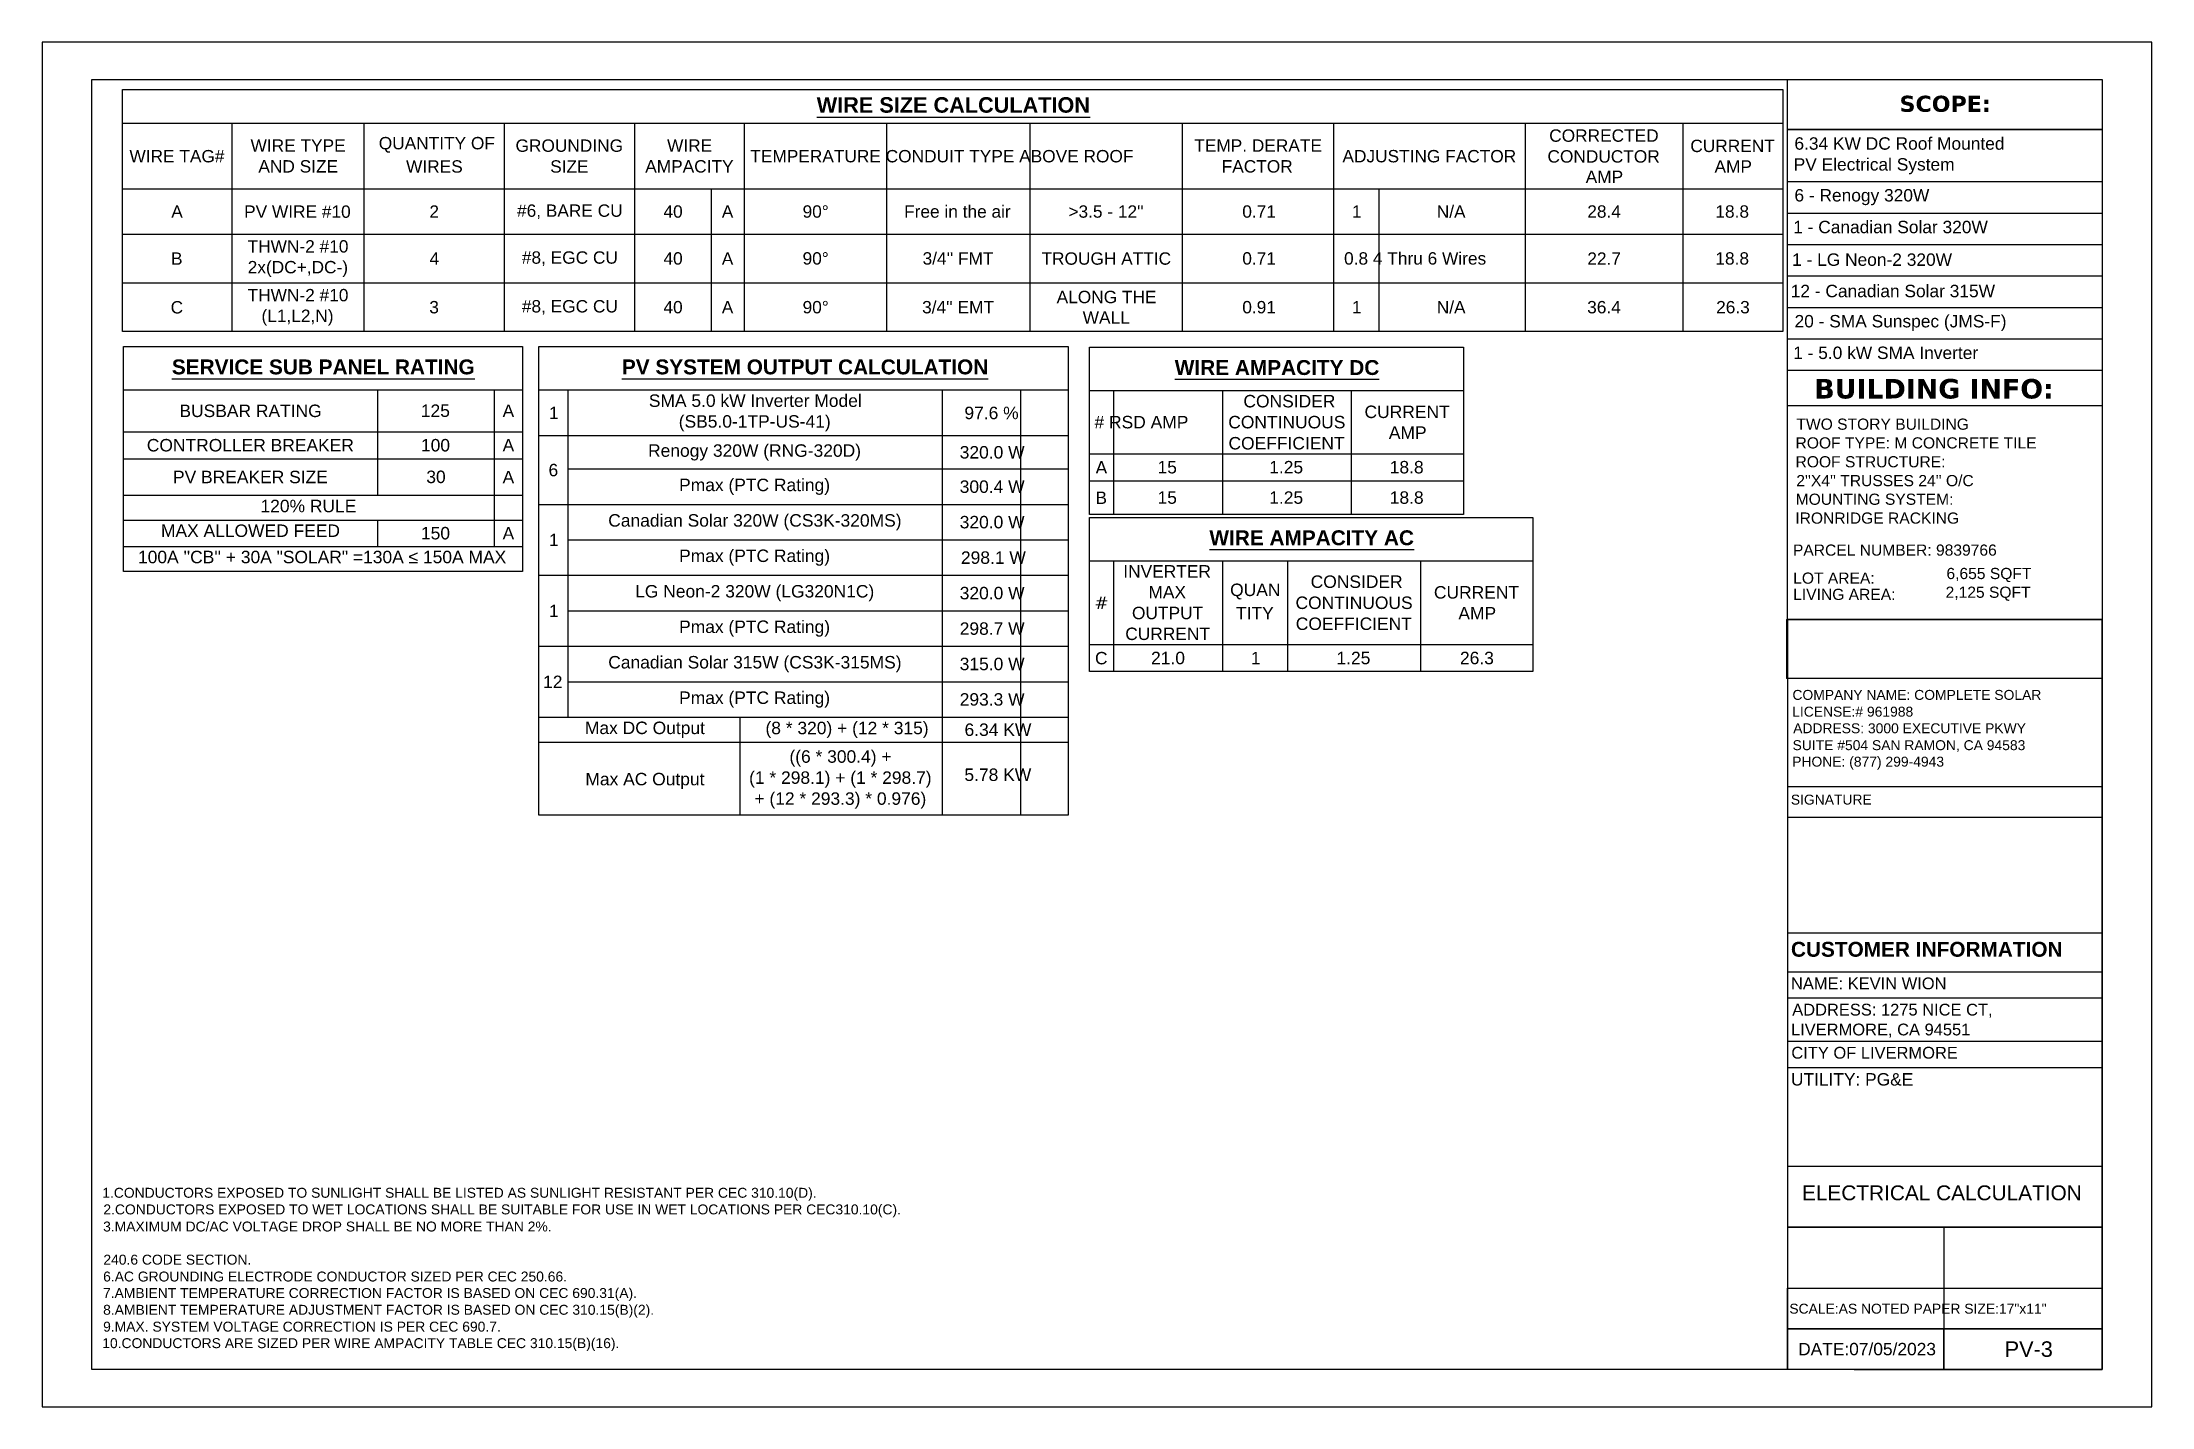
# Model space of a CAD drawing. Header units: inches. Extents: x 347 to 7477, y 1065 to 7514.
# Drawn here: x 5777 to 7477, y 6139 to 7239 of the extents above; entities that cross this region are included whole.
import ezdxf

# ---------------------------------------------------------------- set-up
doc = ezdxf.new("R2010")
doc.units = ezdxf.units.IN
doc.header["$MEASUREMENT"] = 0
for name, color, linetype in [('PDF4_0', 7, 'Continuous'), ('PDF4_PDF_Geometry', 7, 'Continuous'), ('PDF4_Text', 7, 'Continuous'), ('PDF5_Text', 7, 'Continuous')]:
    doc.layers.add(name, color=color, linetype=linetype)
doc.styles.add('PDF Arial', font='arial.ttf')
doc.styles.add('PDF Arial Bold', font='arialbd.ttf')
doc.styles.add('PDF Verdana', font='verdana.ttf')
doc.styles.add('PDF Verdana Bold', font='verdanab.ttf')
picture_1 = doc.add_image_def('image2.png', size_in_pixel=(45, 240))

msp = doc.modelspace()

# ---------------------------------------------------------------- texts
at = {"layer": 'PDF4_Text', "attachment_point": 7}
for s, insert, char_height, style in [('WIRE SIZE CALCULATION', (6400.8, 7181.7), 12.5, 'PDF Arial Bold'), ('SCOPE:', (7273.3, 7182.3), 13, 'PDF Verdana Bold'), ('WIRE TYPE', (5944.6, 7150.4), 9.97, 'PDF Arial'), ('QUANTITY OF', (6047.9, 7149.6), 9.968, 'PDF Arial'), ('GROUNDING', (6158.1, 7150.2), 9.97, 'PDF Arial'), ('WIRE', (6280.2, 7150.4), 9.97, 'PDF Arial'), ('TEMP. DERATE', (6705, 7150.4), 9.968, 'PDF Arial'), ('CORRECTED', (6991, 7158.3), 9.97, 'PDF Arial'), ('CURRENT', (7104.7, 7150), 9.97, 'PDF Arial'), ('6.34 KW DC Roof Mounted', (7188.6, 7151.9), 10, 'PDF Arial'), ('WIRE TAG#', (5847, 7141.7), 9.97, 'PDF Arial'), ('AND SIZE', (5950.9, 7133.5), 9.97, 'PDF Arial'), ('WIRES', (6069.9, 7133.4), 9.97, 'PDF Arial'), ('SIZE', (6186, 7133.4), 9.97, 'PDF Arial'), ('AMPACITY', (6262.6, 7133.5), 9.97, 'PDF Arial'), ('TEMPERATURE CONDUIT TYPE ABOVE ROOF', (6347.3, 7141.7), 9.968, 'PDF Arial'), ('FACTOR', (6727.1, 7133.5), 9.97, 'PDF Arial'), ('ADJUSTING FACTOR', (6824.4, 7141.7), 9.968, 'PDF Arial'), ('CONDUCTOR', (6989.6, 7141.5), 9.97, 'PDF Arial'), ('AMP', (7124.2, 7133.5), 9.97, 'PDF Arial'), ('PV Electrical System', (7188, 7132.2), 10, 'PDF Arial'), ('AMP', (7020.4, 7125.2), 9.97, 'PDF Arial'), ('A', (5880.7, 7097.2), 9.97, 'PDF Arial'), ('PV WIRE #10', (5939.4, 7097), 9.968, 'PDF Arial'), ('2', (6088.7, 7097.2), 9.97, 'PDF Arial'), ('#6, BARE CU', (6159.3, 7096.1), 9.968, 'PDF Arial'), ('40', (6277.3, 7097.1), 9.97, 'PDF Arial'), ('A', (6324.3, 7097.2), 9.97, 'PDF Arial'), ('90°', (6389.4, 7097.1), 9.97, 'PDF Arial'), ('Free in the air', (6471.2, 7097.1), 9.968, 'PDF Arial'), (">3.5 - 12''", (6603.6, 7097.1), 9.968, 'PDF Arial'), ('0.71', (6743.7, 7097.1), 9.97, 'PDF Arial'), ('1', (6832, 7097.2), 9.97, 'PDF Arial'), ('N/A', (6900.4, 7097), 9.97, 'PDF Arial'), ('28.4', (7021.7, 7097.1), 9.97, 'PDF Arial'), ('18.8', (7124.9, 7097.1), 9.97, 'PDF Arial'), ('6 - Renogy 320W', (7188.6, 7107.3), 10, 'PDF Arial'), ('1 - Canadian Solar 320W', (7187.6, 7084.6), 10, 'PDF Arial'), ('THWN-2 #10', (5942.2, 7069), 9.97, 'PDF Arial'), ('B', (5880.5, 7059.3), 9.97, 'PDF Arial'), ('2x(DC+,DC-)', (5942.3, 7049.4), 9.968, 'PDF Arial'), ('4', (6088.8, 7059.3), 9.97, 'PDF Arial'), ('#8, EGC CU', (6163.2, 7058.3), 9.97, 'PDF Arial'), ('40', (6277.3, 7059.3), 9.97, 'PDF Arial'), ('A', (6324.3, 7059.3), 9.97, 'PDF Arial'), ('90°', (6389.4, 7059.3), 9.97, 'PDF Arial'), ("3/4'' FMT", (6486.1, 7059.3), 9.97, 'PDF Arial'), ('TROUGH ATTIC', (6581.9, 7059.2), 9.968, 'PDF Arial'), ('0.71', (6743.7, 7059.3), 9.97, 'PDF Arial'), ('0.8 4 Thru 6 Wires', (6825.7, 7059.3), 9.968, 'PDF Arial'), ('22.7', (7021.7, 7059.3), 9.97, 'PDF Arial'), ('18.8', (7124.9, 7059.3), 9.97, 'PDF Arial'), ('THWN-2 #10', (5942.2, 7029.7), 9.97, 'PDF Arial'), ('ALONG THE', (6594.1, 7028.2), 9.97, 'PDF Arial'), ('C', (5880.2, 7019.9), 9.97, 'PDF Arial'), ('(L1,L2,N)', (5953.4, 7010.2), 9.97, 'PDF Arial'), ('3', (6088.6, 7020), 9.97, 'PDF Arial'), ('#8, EGC CU', (6163.2, 7019), 9.97, 'PDF Arial'), ('40', (6277.3, 7020), 9.97, 'PDF Arial'), ('A', (6324.3, 7020.1), 9.97, 'PDF Arial'), ('90°', (6389.4, 7020), 9.97, 'PDF Arial'), ("3/4'' EMT", (6485.7, 7020), 9.97, 'PDF Arial'), ('WALL', (6615.1, 7011.8), 9.97, 'PDF Arial'), ('0.91', (6743.7, 7020), 9.97, 'PDF Arial'), ('1', (6832, 7020.1), 9.97, 'PDF Arial'), ('N/A', (6900.4, 7019.9), 9.97, 'PDF Arial'), ('36.4', (7021.6, 7020), 9.97, 'PDF Arial'), ('26.3', (7125.5, 7020), 9.97, 'PDF Arial'), ('20 - SMA Sunspec (JMS-F)', (7188.7, 7005.8), 10, 'PDF Arial'), ('1 - 5.0 kW SMA Inverter', (7187.6, 6983.2), 10, 'PDF Arial'), ('SERVICE SUB PANEL RATING', (5881.2, 6970.8), 12, 'PDF Arial Bold'), ('PV SYSTEM OUTPUT CALCULATION', (6243.8, 6970.8), 12, 'PDF Arial Bold'), ('WIRE AMPACITY DC', (6689.3, 6970.3), 12, 'PDF Arial Bold'), ('SMA 5.0 kW Inverter Model', (6265.5, 6944.6), 10.046, 'PDF Arial'), ('CONSIDER', (6744.6, 6944.2), 10.05, 'PDF Arial'), ('BUILDING INFO:', (7204.6, 6951.2), 15.749, 'PDF Verdana Bold'), ('BUSBAR RATING', (5887.3, 6936.4), 10.046, 'PDF Arial'), ('125', (6081.8, 6936.5), 10.05, 'PDF Arial'), ('A', (6147.7, 6936.6), 10, 'PDF Arial'), ('1', (6185.1, 6934.9), 10, 'PDF Arial'), ('(SB5.0-1TP-US-41)', (6289.6, 6925), 10.046, 'PDF Arial'), ('97.6 %', (6519.8, 6934.7), 10.05, 'PDF Arial'), ('# RSD AMP', (6624.6, 6927.3), 10.05, 'PDF Arial'), ('CONTINUOUS', (6732.4, 6927.3), 10.05, 'PDF Arial'), ('CURRENT', (6842.2, 6935.6), 10.05, 'PDF Arial'), ('TWO STORY BUILDING', (7190.2, 6926.2), 9, 'PDF Arial'), ('CONTROLLER BREAKER', (5861, 6908.7), 10.046, 'PDF Arial'), ('100', (6081.9, 6908.7), 10.05, 'PDF Arial'), ('A', (6147.7, 6908.9), 10, 'PDF Arial'), ('COEFFICIENT', (6732.6, 6910.3), 10.046, 'PDF Arial'), ('AMP', (6861.8, 6919), 10.05, 'PDF Arial'), ('ROOF TYPE: M CONCRETE TILE', (7189.5, 6911.1), 9, 'PDF Arial'), ('Renogy 320W (RNG-320D)', (6264.9, 6901.5), 10.046, 'PDF Arial'), ('320.0 W', (6516, 6903), 10.05, 'PDF Arial'), ('ROOF STRUCTURE:', (7189.5, 6895.9), 9, 'PDF Arial'), ('PV BREAKER SIZE', (5882.1, 6883.1), 10.046, 'PDF Arial'), ('30', (6086.2, 6883.2), 10.05, 'PDF Arial'), ('A', (6147.7, 6883.2), 10, 'PDF Arial'), ('6', (6184.7, 6888.7), 10, 'PDF Arial'), ('Pmax (PTC Rating)', (6289.9, 6873.8), 10.046, 'PDF Arial'), ('300.4 W', (6516, 6875.3), 10.05, 'PDF Arial'), ('A', (6625.5, 6891.1), 10, 'PDF Verdana'), ('15', (6675.4, 6891), 10.05, 'PDF Arial'), ('1.25', (6765.4, 6891), 10.05, 'PDF Arial'), ('18.8', (6862.5, 6891), 10.05, 'PDF Arial'), ("2''X4'' TRUSSES 24'' O/C", (7190.1, 6880.7), 9, 'PDF Arial'), ('120% RULE', (5952.6, 6859.7), 10.05, 'PDF Arial'), ('B', (6625.4, 6866.5), 10, 'PDF Arial'), ('15', (6675.4, 6866.5), 10.05, 'PDF Arial'), ('1.25', (6765.4, 6866.5), 10.05, 'PDF Arial'), ('18.8', (6862.5, 6866.5), 10.05, 'PDF Arial'), ('MOUNTING SYSTEM:', (7189.6, 6865.7), 9, 'PDF Arial'), ('Canadian Solar 320W (CS3K-320MS)', (6232.8, 6845.2), 10.046, 'PDF Arial'), ('320.0 W', (6516, 6846.7), 10.05, 'PDF Arial'), ('IRONRIDGE RACKING', (7189.3, 6850.5), 9, 'PDF Arial'), ('MAX ALLOWED FEED', (5872.4, 6839.8), 10.046, 'PDF Arial'), ('150', (6081.9, 6837.8), 10.05, 'PDF Arial'), ('A', (6147.7, 6837.9), 10, 'PDF Arial'), ('1', (6185.1, 6832.5), 10, 'PDF Arial'), ('WIRE AMPACITY AC', (6717.2, 6833.1), 12, 'PDF Arial Bold'), ('100A \'\'CB\'\' + 30A "SOLAR" =130A ≤ 150A MAX', (5853.9, 6818.6), 10.046, 'PDF Arial'), ('Pmax (PTC Rating)', (6289.9, 6816.7), 10.046, 'PDF Arial'), ('298.1 W', (6517, 6818.1), 10.05, 'PDF Arial'), ('INVERTER', (6647.8, 6807.2), 10, 'PDF Arial'), ('LG Neon-2 320W (LG320N1C)', (6254.5, 6788.1), 10.046, 'PDF Arial'), ('320.0 W', (6516, 6789.5), 10.05, 'PDF Arial'), ('MAX', (6668.1, 6790.5), 10, 'PDF Arial'), ('QUAN', (6733.9, 6789.5), 10.05, 'PDF Arial'), ('CONSIDER', (6798.8, 6798.7), 10.05, 'PDF Arial'), ('CURRENT', (6898.1, 6790.1), 10.05, 'PDF Arial'), ('2,125 SQFT', (7310.4, 6788.4), 9, 'PDF Arial'), ('6,655 SQFT', (7311.1, 6803.5), 9, 'PDF Arial'), ('1', (6185.1, 6775.3), 10, 'PDF Arial'), ('#', (6624.5, 6781.9), 10, 'PDF Verdana'), ('OUTPUT', (6654.8, 6773.5), 10, 'PDF Arial'), ('TITY', (6738.6, 6773.4), 10.05, 'PDF Arial'), ('CONTINUOUS', (6786.6, 6781.7), 10.05, 'PDF Arial'), ('AMP', (6917.8, 6773.4), 10.05, 'PDF Arial'), ('Pmax (PTC Rating)', (6289.9, 6759.5), 10.046, 'PDF Arial'), ('298.7 W', (6516, 6760.9), 10.05, 'PDF Arial'), ('CURRENT', (6649.4, 6756.7), 10, 'PDF Arial'), ('COEFFICIENT', (6786.8, 6764.8), 10.046, 'PDF Arial'), ('Canadian Solar 315W (CS3K-315MS)', (6232.8, 6730.9), 10.046, 'PDF Arial'), ('315.0 W', (6516, 6732.4), 10.05, 'PDF Arial'), ('C', (6625, 6737.1), 10, 'PDF Arial'), ('21.0', (6670.2, 6737.2), 10.05, 'PDF Arial'), ('1', (6750.6, 6737.3), 10, 'PDF Arial'), ('1.25', (6819.6, 6737.2), 10.05, 'PDF Arial'), ('26.3', (6919.1, 6737.2), 10.05, 'PDF Arial'), ('12', (6180.3, 6718.1), 10.05, 'PDF Arial'), ('Pmax (PTC Rating)', (6289.9, 6702.3), 10.046, 'PDF Arial'), ('COMPANY NAME: COMPLETE SOLAR', (7187, 6708.5), 8, 'PDF Arial'), ('293.3 W', (6516, 6703.8), 10.05, 'PDF Arial'), ('LICENSE:# 961988', (7186.8, 6695), 8, 'PDF Arial'), ('Max DC Output', (6214, 6678), 10.046, 'PDF Arial'), ('(8 * 320) + (12 * 315)', (6359.5, 6677.9), 10.046, 'PDF Arial'), ('6.34 KW', (6519.9, 6679.4), 10.05, 'PDF Arial'), ('ADDRESS: 3000 EXECUTIVE PKWY', (7187.6, 6681.6), 8, 'PDF Arial'), ('((6 * 300.4) +', (6378.8, 6654.9), 10.046, 'PDF Arial'), ('SUITE #504 SAN RAMON, CA 94583', (7187.1, 6666.6), 8, 'PDF Arial'), ('Max AC Output', (6214.4, 6636.7), 10.046, 'PDF Arial'), ('(1 * 298.1) + (1 * 298.7)', (6346.3, 6637.9), 10.046, 'PDF Arial'), ('5.78 KW', (6519.8, 6643.1), 10.05, 'PDF Arial'), ('PHONE: (877) 299-4943', (7186.8, 6652.4), 8, 'PDF Arial'), ('+ (12 * 293.3) * 0.976)', (6350.6, 6621), 10.046, 'PDF Arial'), ('SIGNATURE', (7185.7, 6624.1), 8, 'PDF Arial'), ('CUSTOMER INFORMATION', (7185.8, 6501.4), 12, 'PDF Arial Bold'), ('NAME: KEVIN WION', (7185.8, 6475.2), 9.5, 'PDF Arial'), ('ADDRESS: 1275 NICE CT,', (7186.8, 6452.4), 9.5, 'PDF Arial'), ('LIVERMORE, CA 94551', (7185.8, 6436.4), 9.5, 'PDF Arial'), ('CITY OF LIVERMORE', (7186.1, 6419.3), 9.5, 'PDF Arial'), ('UTILITY: PG&E', (7185.8, 6397.6), 10, 'PDF Arial'), ('1.CONDUCTORS EXPOSED TO SUNLIGHT SHALL BE LISTED AS SUNLIGHT RESISTANT PER CEC 310.10(D).', (5825.1, 6304.9), 8, 'PDF Arial'), ('ELECTRICAL CALCULATION', (7194.7, 6305.1), 12, 'PDF Arial'), ('2.CONDUCTORS EXPOSED TO WET LOCATIONS SHALL BE SUITABLE FOR USE IN WET LOCATIONS PER CEC310.10(C).', (5826, 6291.5), 8, 'PDF Arial'), ('3.MAXIMUM DC/AC VOLTAGE DROP SHALL BE NO MORE THAN 2%.', (5825.8, 6280), 8, 'PDF Arial'), ('240.6 CODE SECTION.', (5826, 6253.3), 8, 'PDF Arial'), ('6.AC GROUNDING ELECTRODE CONDUCTOR SIZED PER CEC 250.66.', (5825.8, 6239.7), 8, 'PDF Arial'), ('7.AMBIENT TEMPERATURE CORRECTION FACTOR IS BASED ON CEC 690.31(A).', (5825.7, 6224.1), 8, 'PDF Arial'), ('SCALE:AS NOTED PAPER SIZE:17"x11"', (7184.5, 6213.8), 8, 'PDF Arial'), ('8.AMBIENT TEMPERATURE ADJUSTMENT FACTOR IS BASED ON CEC 310.15(B)(2).', (5825.8, 6210.6), 8, 'PDF Arial'), ('9.MAX. SYSTEM VOLTAGE CORRECTION IS PER CEC 690.7.', (5825.8, 6199.3), 8, 'PDF Arial'), ('10.CONDUCTORS ARE SIZED PER WIRE AMPACITY TABLE CEC 310.15(B)(16).', (5825.1, 6183.7), 8, 'PDF Arial'), ('DATE:07/05/2023', (7191.6, 6180.2), 10, 'PDF Arial'), ('PV-3', (7358, 6178.9), 12.5, 'PDF Arial')]:
    msp.add_mtext(s, dxfattribs=dict(at, insert=insert, char_height=char_height, style=style))
at = {"layer": 'PDF5_Text', "attachment_point": 7, "style": 'PDF Arial'}
for s, insert, char_height in [('1 - LG Neon-2 320W', (7186.7, 7058.3), 10), ('12 - Canadian Solar 315W', (7185.6, 7033), 10), ('PARCEL NUMBER: 9839766', (7187.4, 6824.7), 9), ('LOT AREA:', (7187.6, 6802.1), 9), ('LIVING AREA:', (7187.6, 6789), 9)]:
    msp.add_mtext(s, dxfattribs=dict(at, insert=insert, char_height=char_height))

# ---------------------------------------------------------------- linework, layer by layer
at = {"layer": 'PDF4_0', "lineweight": 25}
for points in [[(5776.7, 7238.7), (5776.7, 6138.8), (7476.6, 6138.8), (7476.6, 7238.7)], [(7179.2, 7005.5), (5841.3, 7005.5), (5841.3, 7200.7), (7179.2, 7200.7)], [(7436.6, 7168.2), (7183.1, 7168.2)], [(7436.6, 7168.2), (7436.6, 6974.2), (7183.1, 6974.2), (7183.1, 7168.2)], [(6163.8, 6812.2), (5842.3, 6812.2), (5842.3, 6993.3), (6163.8, 6993.3)], [(6603.4, 6615.6), (6176.8, 6615.6), (6176.8, 6993.3), (6603.4, 6993.3)], [(6921.9, 6857.9), (6620.6, 6857.9), (6620.6, 6992.9), (6921.9, 6992.9)], [(6977.9, 6731.4), (6620.6, 6731.4), (6620.6, 6855.6), (6977.9, 6855.6)], [(7183.1, 6725.9), (7183.1, 6773.4), (7436.6, 6773.4), (7436.6, 6725.9)]]:
    msp.add_lwpolyline(points, close=True, dxfattribs=at)
for points in [[(7183.1, 6773.4), (7183.1, 7208.7)], [(5841.3, 7173.4), (7179.2, 7173.4)], [(5929.4, 7173.4), (5929.4, 7005.5)], [(6035.9, 7173.4), (6035.9, 7005.5)], [(6148.9, 7173.4), (6148.9, 7005.5)], [(6254, 7173.4), (6254, 7005.5)], [(6342.3, 7173.4), (6342.3, 7005.5)], [(6400.8, 7178.2), (6621, 7178.2)], [(6457, 7173.4), (6457, 7005.5)], [(6572.6, 7173.4), (6572.6, 7005.5)], [(6695.3, 7173.4), (6695.3, 7005.5)], [(6817.1, 7173.4), (6817.1, 7005.5)], [(6971.6, 7173.4), (6971.6, 7005.5)], [(7098.8, 7173.4), (7098.8, 7005.5)], [(7183.1, 7126.3), (7436.6, 7126.3)], [(5841.3, 7120.5), (7179.2, 7120.5)], [(6315.7, 7120.5), (6315.7, 7005.5)], [(6853.6, 7120.5), (6853.6, 7005.5)], [(7183.1, 7100.9), (7436.6, 7100.9)], [(5841.3, 7084), (7179.2, 7084)], [(7183.1, 7075.6), (7436.6, 7075.6)], [(5841.3, 7044.7), (7179.2, 7044.7)], [(7183.1, 7050.3), (7436.6, 7050.3)], [(7183.1, 7024.9), (7436.6, 7024.9)], [(7183.1, 6999.6), (7436.6, 6999.6)], [(5842.3, 6958.4), (6163.8, 6958.4)], [(5881.2, 6967.4), (6125.3, 6967.4)], [(6047, 6958.4), (6047, 6873.7)], [(6141, 6958.4), (6141, 6832.3)], [(6176.8, 6958.4), (6603.4, 6958.4)], [(6200.3, 6958.4), (6200.3, 6694.6)], [(6243.8, 6967.4), (6413.3, 6967.4), (6418, 6967.4), (6539, 6967.4)], [(6501.9, 6958.4), (6501.9, 6615.6)], [(6565, 6958.4), (6565, 6615.6)], [(6620.6, 6957.9), (6921.9, 6957.9)], [(6639.8, 6957.9), (6639.8, 6857.9)], [(6689.3, 6967), (6854.1, 6967)], [(6727.7, 6957.9), (6727.7, 6857.9)], [(6831.4, 6957.9), (6831.4, 6857.9)], [(7183.1, 6945.9), (7436.6, 6945.9)], [(5842.3, 6924.7), (6163.8, 6924.7)], [(6176.8, 6921.6), (6603.4, 6921.6)], [(5842.3, 6903), (6163.8, 6903)], [(6620.6, 6907), (6921.9, 6907)], [(6200.3, 6894.7), (6603.4, 6894.7)], [(6620.6, 6885.2), (6921.9, 6885.2)], [(5842.3, 6873.7), (6163.8, 6873.7)], [(5842.3, 6853.5), (6163.8, 6853.5)], [(6047, 6853.5), (6047, 6832.3)], [(6176.8, 6866.2), (6603.4, 6866.2)], [(6200.3, 6837.6), (6603.4, 6837.6)], [(5842.3, 6832.3), (6163.8, 6832.3)], [(6620.6, 6820.7), (6977.9, 6820.7)], [(6639.8, 6820.7), (6639.8, 6731.4)], [(6717.2, 6829.8), (6882.1, 6829.8)], [(6727.7, 6820.7), (6727.7, 6731.4)], [(6780.2, 6820.7), (6780.2, 6731.4)], [(6887.3, 6820.7), (6887.3, 6731.4)], [(6176.8, 6809), (6603.4, 6809)], [(6200.3, 6780.3), (6603.4, 6780.3)], [(6176.8, 6751.8), (6603.4, 6751.8)], [(6620.6, 6753.2), (6977.9, 6753.2)], [(6200.3, 6723.2), (6603.4, 6723.2)], [(6176.8, 6694.6), (6603.4, 6694.6)], [(6338.8, 6694.6), (6338.8, 6615.6)], [(6176.8, 6674.5), (6603.4, 6674.5)], [(7183.2, 6638.9), (7436.7, 6638.9)], [(7183.2, 6614), (7436.7, 6614)]]:
    msp.add_lwpolyline(points, dxfattribs=at)
at = {"layer": 'PDF4_PDF_Geometry', "lineweight": 25}
for points in [[(7436.6, 7208.7), (7436.6, 6168.8), (5816.7, 6168.8), (5816.7, 7208.7), (7436.6, 7208.7), (7436.6, 6168.8), (7183.1, 6168.8), (7183.1, 6201.6), (7436.6, 6201.6), (7183.1, 6201.6), (7183.1, 6234.5), (7436.6, 6234.5)], [(7436.6, 6690.9), (7436.6, 6234.5), (7436.6, 6201.6), (7436.6, 6168.8), (7436.6, 6773.4), (7183.1, 6773.4), (7183.1, 6168.8)], [(7183.1, 6520.9), (7436.6, 6520.9)], [(7183.1, 6489.5), (7436.6, 6489.5)], [(7183.1, 6468.5), (7436.6, 6468.5)], [(7183.1, 6433.6), (7436.7, 6433.6)], [(7183.1, 6412.4), (7436.7, 6412.4)], [(7183.1, 6332.9), (7436.7, 6332.9)], [(7186.7, 6283.7), (7436.6, 6283.7), (7183.1, 6283.7), (7436.6, 6283.7), (7309, 6283.7), (7309, 6234.5), (7436.6, 6234.5), (7436.6, 6283.7)], [(7309, 6234.5), (7309, 6201.6), (7309, 6168.8)]]:
    msp.add_lwpolyline(points, dxfattribs=at)
msp.add_lwpolyline([(7436.6, 6201.6), (7436.6, 6168.8), (7309, 6168.8), (7309, 6201.6)], close=True, dxfattribs=at)
at = {"layer": 'PDF4_PDF_Geometry', "color": 251, "lineweight": 25, "true_color": 0x525252}
msp.add_lwpolyline([(7236.7, 6168.8), (7436.6, 6168.8)], dxfattribs=at)

msp.set_redraw_order([(e.dxf.handle, doc.entitydb.next_handle()) for e in msp.query("TEXT MTEXT ATTDEF DIMENSION ARC_DIMENSION")])  # texts and dimensions are drawn at this point

# ---------------------------------------------------------------- pictures from other files: only their frames are drawn
at = {"layer": 'PDF4_0', "color": 7, "lineweight": 0}
image = msp.add_image(picture_1, insert=(7436.6, 6725.9), size_in_units=(47.5, 254.3), rotation=90, dxfattribs=at)
image.dxf.flags = 15

doc.saveas('drawing.dxf')
